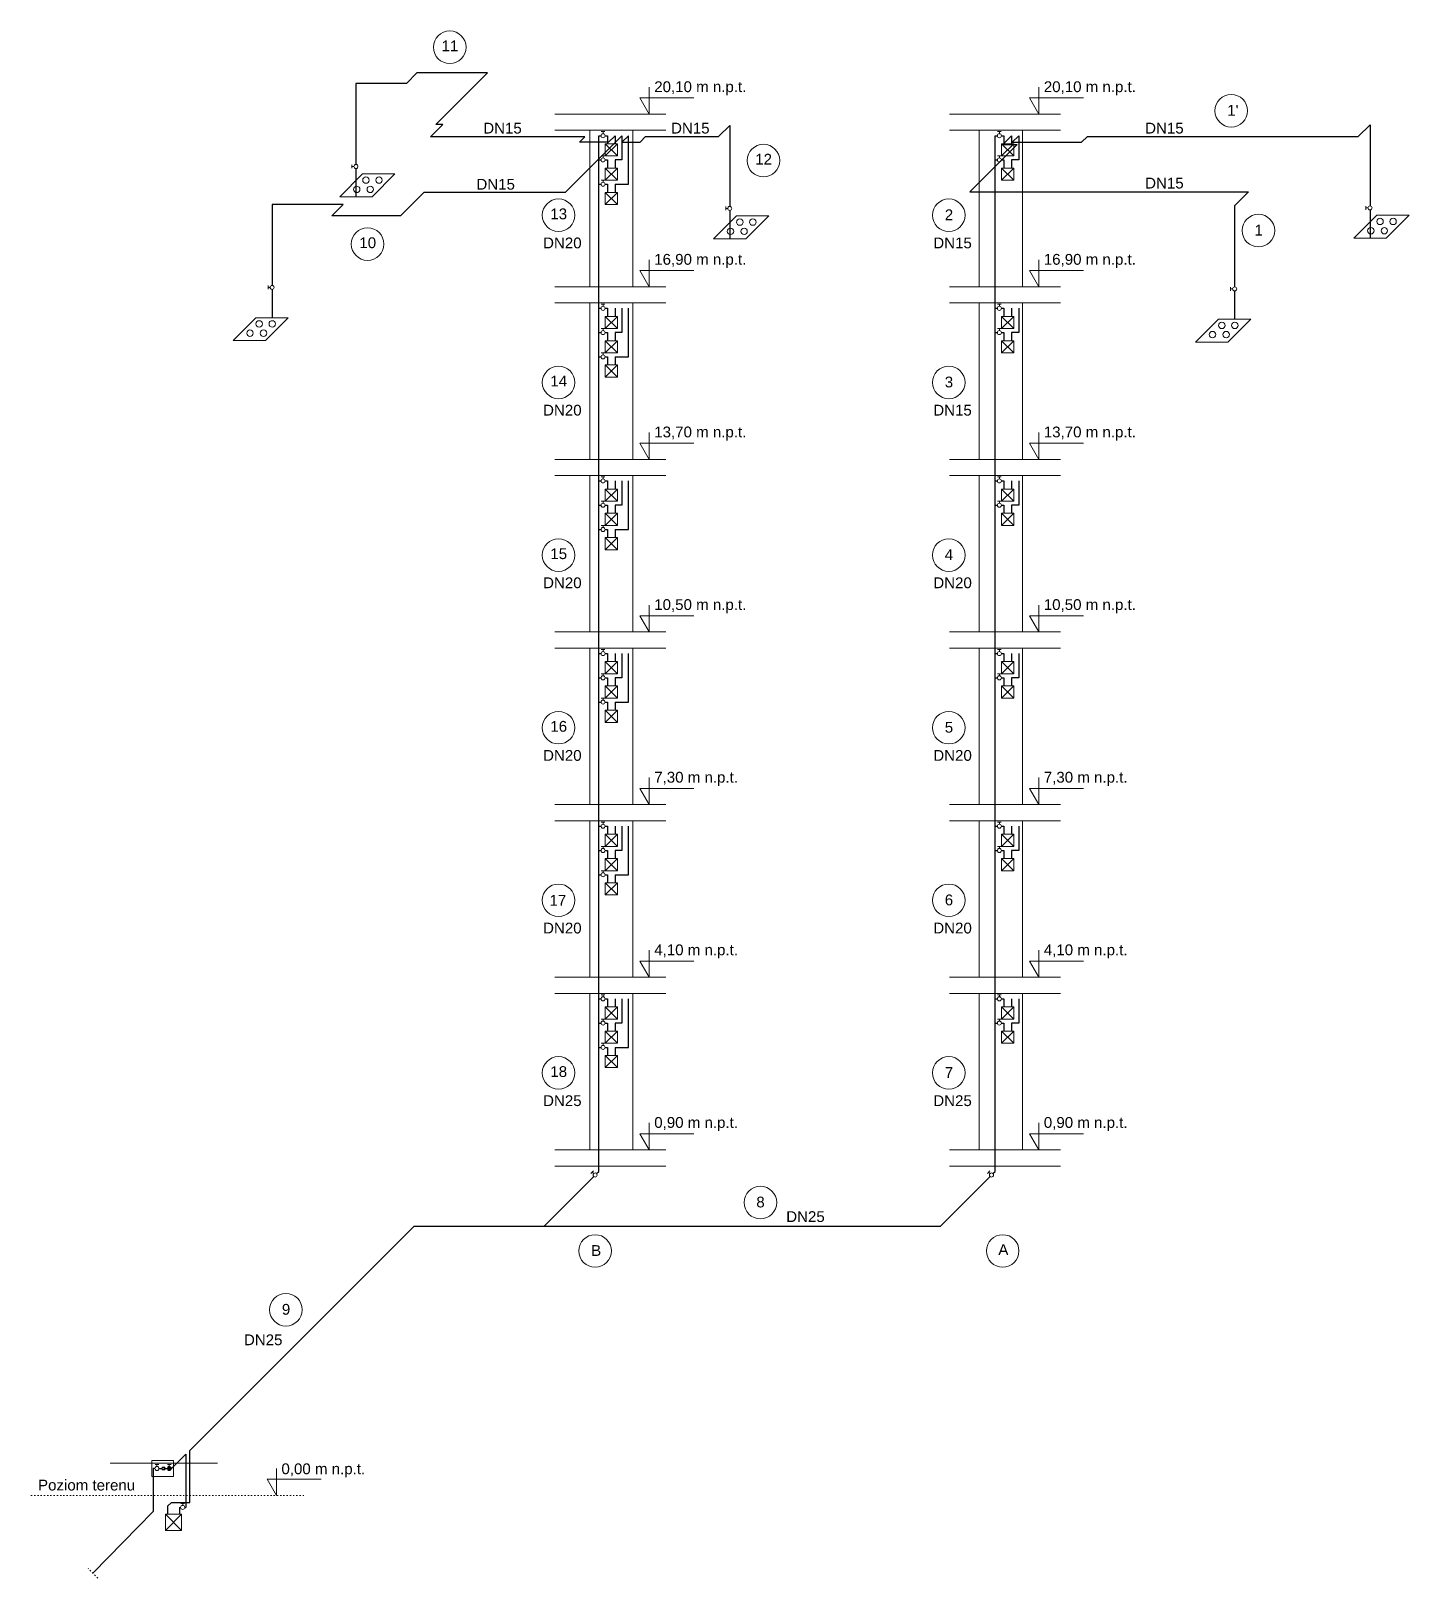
# Model space of a CAD drawing. Header units: millimetres. Extents: x 440 to 72591, y -28954 to 25941.
# Drawn here: x 47039 to 72591, y -20912 to 7767 of the extents above; entities that cross this region are included whole.
import ezdxf

# ---------------------------------------------------------------- set-up
doc = ezdxf.new("R2010")
doc.units = ezdxf.units.MM
doc.linetypes.add('ACAD_ISO03W100', pattern=[30, 12, -18])
for name, color, linetype in [('działki', 7, 'Continuous'), ('gazomierze', 7, 'Continuous'), ('kuchenki', 7, 'Continuous'), ('opisy', 7, 'Continuous'), ('rury', 2, 'Continuous'), ('rzędne', 7, 'Continuous'), ('strop', 7, 'Continuous'), ('szacht', 7, 'Continuous'), ('zawory', 7, 'Continuous')]:
    doc.layers.add(name, color=color, linetype=linetype)
doc.styles.get("Standard").update_dxf_attribs({"font": 'arial.ttf'})

msp = doc.modelspace()

# ---------------------------------------------------------------- texts
at = {"layer": 'działki', "char_height": 200, "attachment_point": 1}
for s, width, insert in [('11', 331.49, (54653, 7590)), ("1'", 331.49, (69220, 6396)), ('12', 331.49, (60469, 5489)), ('13', 331.49, (56670, 4476)), ('2', 331.49, (63983, 4459)), ('1', 331.49, (69725, 4174)), ('10', 331.49, (53129, 3941)), ('14', 331.49, (56670, 1376)), ('3', 331.49, (63983, 1359)), ('15', 331.49, (56670, -1824)), ('4', 331.49, (63983, -1841)), ('16', 371.08, (56670, -5024)), ('5', 371.08, (63983, -5041)), ('17', 371.08, (56653, -8250)), ('6', 371.08, (63983, -8241)), ('18', 371.08, (56670, -11424)), ('7', 371.08, (63983, -11441)), ('8', 371.08, (60489, -13842)), ('B', 371.08, (57426, -14741)), ('A', 371.08, (64976, -14724)), ('9', 371.08, (51692, -15831))]:
    msp.add_mtext_dynamic_manual_height_columns(s, width=width, gutter_width=11.6, heights=[0], dxfattribs=dict(at, insert=insert))
at = {"layer": 'opisy', "char_height": 200, "attachment_point": 1}
for s, width, insert in [('20,10 m n.p.t.', 3406.09, (58596, 6833)), ('20,10 m n.p.t.', 3406.09, (65819, 6833)), ('DN15', 331.49, (55426, 6065)), ('DN15', 331.49, (58908, 6065)), ('DN15', 331.49, (67698, 6065)), ('DN15', 331.49, (55299, 5025)), ('DN15', 331.49, (67698, 5046)), ('DN20', 331.49, (56535, 3937)), ('DN15', 331.49, (63770, 3937)), ('16,90 m n.p.t.', 3182.93, (58596, 3633)), ('16,90 m n.p.t.', 3182.93, (65819, 3633)), ('DN20', 331.49, (56535, 837)), ('DN15', 331.49, (63770, 837)), ('13,70 m n.p.t.', 3354.44, (58596, 433)), ('13,70 m n.p.t.', 3354.44, (65819, 433)), ('DN20', 331.49, (56535, -2363)), ('DN20', 331.49, (63770, -2363)), ('10,50 m n.p.t.', 3130.16, (58596, -2767)), ('10,50 m n.p.t.', 3130.16, (65819, -2767)), ('DN20', 331.49, (56535, -5563)), ('DN20', 331.49, (63770, -5563)), ('7,30 m n.p.t.', 3090.58, (58596, -5967)), ('7,30 m n.p.t.', 3090.58, (65819, -5967)), ('DN20', 331.49, (56535, -8763)), ('DN20', 331.49, (63770, -8763)), ('4,10 m n.p.t.', 2907.62, (58596, -9167)), ('4,10 m n.p.t.', 2907.62, (65819, -9167)), ('DN25', 331.49, (56535, -11963)), ('DN25', 331.49, (63770, -11963)), ('0,90 m n.p.t.', 3031.31, (58596, -12367)), ('0,90 m n.p.t.', 3031.31, (65819, -12367)), ('DN25', 331.49, (61043, -14112)), ('DN25', 331.49, (50989, -16396)), ('0,00 m n.p.t.', 3415.23, (51684, -18787)), ('Poziom terenu', 3472.09, (47171, -19089))]:
    msp.add_mtext_dynamic_manual_height_columns(s, width=width, gutter_width=11.6, heights=[0], dxfattribs=dict(at, insert=insert))

# ---------------------------------------------------------------- blocks, each defined once
blk = doc.blocks.new('gazomierz domowy')
at = {"layer": 'rury', "lineweight": 9}
blk.add_lwpolyline([(300, 0), (0, 0), (0, -300), (300, -300)], close=True, dxfattribs=at)
for points in [[(0, -300), (300, 0)], [(0, 0), (300, -300)]]:
    blk.add_lwpolyline(points, dxfattribs=at)
blk = doc.blocks.new('gazomierz mieszkaniowy')
at = {"layer": 'rury', "lineweight": 9, "xscale": 0.7500000000000039, "yscale": 0.7500000000000039, "zscale": 0.7500000000000039}
blk.add_blockref('gazomierz domowy', (0, 0), dxfattribs=at)
blk = doc.blocks.new('kuchnia')
at = {"layer": 'rury', "lineweight": 9}
blk.add_lwpolyline([(-600, 0), (0, 0), (-424, -424), (-1024, -424), (-600, 0)], dxfattribs=at)
for centre in [(-709, -287), (-538, -115), (-458, -287), (-296, -115)]:
    blk.add_circle(centre, 60, dxfattribs=at)
blk = doc.blocks.new('kurek odcinający')
at = {"layer": 'rury', "lineweight": 9}
for p, q in [((-33.75, 75), (33.75, 75)), ((0, 37.5), (0, 75))]:
    blk.add_line(p, q, dxfattribs=at)
blk.add_circle((0, 0), 37.5, dxfattribs=at)
blk = doc.blocks.new('kurek główny')
at = {"layer": 'rury'}
h = blk.add_hatch(color=256, dxfattribs=at)
h.dxf.hatch_style = 1
h.paths.add_polyline_path([(37.5, 0, 1), (-37.5, 0, 1)])
at = {"layer": 'rury', "lineweight": 9}
blk.add_blockref('kurek odcinający', (0, 0), dxfattribs=at)
blk = doc.blocks.new('reduktor')
at = {"layer": 'rury', "lineweight": 15}
blk.add_lwpolyline([(-25, 25), (-25, -25)], dxfattribs=at)
at = {"layer": 'rury', "lineweight": 9}
for points in [[(-25, 25), (25, 0)], [(25, 0), (-25, -25)]]:
    blk.add_lwpolyline(points, dxfattribs=at)
blk.add_lwpolyline([(-25, 25), (25, 25), (25, -25), (-25, -25)], close=True, dxfattribs=at)
blk = doc.blocks.new('rzędna')
at = {"lineweight": 9}
for p, q in [((-173, 300), (827, 300)), ((0, 0), (-173, 300)), ((0, 500), (0, 0))]:
    blk.add_line(p, q, dxfattribs=at)

# ---------------------------------------------------------------- linework, layer by layer
at = {"layer": 'działki', "color": 7, "lineweight": 9}
for centre in [(54805, 7465), (69294, 6287), (60621, 5364), (56822, 4351), (64057, 4351), (69799, 4066), (53281, 3816), (56822, 1251), (64057, 1251), (56822, -1949), (64057, -1949), (56822, -5149), (64057, -5149), (56822, -8349), (64057, -8349), (56822, -11549), (64057, -11549), (60564, -13951), (57500, -14849), (65057, -14849), (51766, -15939)]:
    msp.add_circle(centre, 302, dxfattribs=at)
at = {"layer": 'gazomierze', "color": 2, "lineweight": 9}
msp.add_lwpolyline([(49284, -18731), (49684, -18731), (49684, -19031), (49284, -19031), (49284, -18731)], dxfattribs=at)
at = {"layer": 'opisy', "linetype": 'ACAD_ISO03W100', "lineweight": 9, "ltscale": 2}
msp.add_lwpolyline([(48278, -20912), (48101, -20736)], dxfattribs=at)
at = {"layer": 'rury', "lineweight": 30}
for points in [[(57872, 5825), (57751, 5705), (57210, 5705), (57309, 5804), (54446, 5804), (54674, 6031), (54546, 6031), (55504, 6990), (54197, 6990), (54001, 6793), (53065, 6793)], [(53065, 6793), (53065, 5291)], [(65354, 5825), (65231, 5702), (66519, 5702), (66627, 5809), (71650, 5809), (71867, 6026)], [(71867, 6026), (71867, 4525)], [(57997, 5825), (56942, 4770), (54322, 4770), (53890, 4339), (52616, 4339), (52828, 4551), (51510, 4551)], [(57567, 2625), (57567, 5825)], [(57567, 5825), (57609, 5825)], [(57684, 5825), (57727, 5825), (57727, 5675)], [(57872, 5825), (57872, 5675)], [(57997, 5825), (57997, 5375), (57872, 5375)], [(57872, 4925), (58119, 4925), (58119, 5825)], [(58119, 5825), (57998, 5705), (58333, 5705), (58435, 5807), (59787, 5807), (59996, 6015)], [(59996, 6015), (59996, 4514)], [(65221, 5825), (65057, 5661), (65325, 5661), (64445, 4782), (69615, 4782), (69357, 4524)], [(64916, 2625), (64916, 5825)], [(64916, 5825), (64958, 5825)], [(65033, 5825), (65076, 5825), (65076, 5675)], [(65221, 5825), (65221, 5675)], [(65354, 5825), (65354, 5375), (65221, 5375)], [(53065, 5216), (53065, 4693)], [(57567, 5375), (57609, 5375)], [(57684, 5375), (57727, 5375), (57727, 5225)], [(57872, 5375), (57872, 5225)], [(64916, 5375), (64958, 5375)], [(65033, 5375), (65076, 5375), (65076, 5225)], [(65221, 5375), (65221, 5225)], [(57567, 4925), (57609, 4925)], [(57684, 4925), (57727, 4925), (57727, 4775)], [(57872, 4925), (57872, 4775)], [(51510, 4551), (51510, 3049)], [(59996, 4439), (59996, 3915)], [(69357, 4524), (69357, 3022)], [(71867, 4450), (71867, 3926)], [(51510, 2974), (51510, 2451)], [(69357, 2947), (69357, 2424)], [(57567, -575), (57567, 2625)], [(57567, 2625), (57609, 2625)], [(57684, 2625), (57727, 2625), (57727, 2475)], [(57872, 2625), (57872, 2475)], [(57997, 2625), (57997, 2175), (57872, 2175)], [(57872, 1725), (58119, 1725), (58119, 2625)], [(64916, -575), (64916, 2625)], [(64916, 2625), (64958, 2625)], [(65033, 2625), (65076, 2625), (65076, 2475)], [(65221, 2625), (65221, 2475)], [(65354, 2625), (65354, 2175), (65221, 2175)], [(57567, 2175), (57609, 2175)], [(57684, 2175), (57727, 2175), (57727, 2025)], [(57872, 2175), (57872, 2025)], [(64916, 2175), (64958, 2175)], [(65033, 2175), (65076, 2175), (65076, 2025)], [(65221, 2175), (65221, 2025)], [(57567, 1725), (57609, 1725)], [(57684, 1725), (57727, 1725), (57727, 1575)], [(57872, 1725), (57872, 1575)], [(57567, -3775), (57567, -575)], [(57567, -575), (57609, -575)], [(57684, -575), (57727, -575), (57727, -725)], [(57872, -575), (57872, -725)], [(57997, -575), (57997, -1025), (57872, -1025)], [(57872, -1475), (58119, -1475), (58119, -575)], [(64916, -3775), (64916, -575)], [(64916, -575), (64958, -575)], [(65033, -575), (65076, -575), (65076, -725)], [(65221, -575), (65221, -725)], [(65354, -575), (65354, -1025), (65221, -1025)], [(57567, -1025), (57609, -1025)], [(57684, -1025), (57727, -1025), (57727, -1175)], [(57872, -1025), (57872, -1175)], [(64916, -1025), (64958, -1025)], [(65033, -1025), (65076, -1025), (65076, -1175)], [(65221, -1025), (65221, -1175)], [(57567, -1475), (57609, -1475)], [(57684, -1475), (57727, -1475), (57727, -1625)], [(57872, -1475), (57872, -1625)], [(57567, -6975), (57567, -3775)], [(57567, -3775), (57609, -3775)], [(57684, -3775), (57727, -3775), (57727, -3925)], [(57872, -3775), (57872, -3925)], [(57997, -3775), (57997, -4225), (57872, -4225)], [(57872, -4675), (58119, -4675), (58119, -3775)], [(64916, -6975), (64916, -3775)], [(64916, -3775), (64958, -3775)], [(65033, -3775), (65076, -3775), (65076, -3925)], [(65221, -3775), (65221, -3925)], [(65354, -3775), (65354, -4225), (65221, -4225)], [(57567, -4225), (57609, -4225)], [(57684, -4225), (57727, -4225), (57727, -4375)], [(57872, -4225), (57872, -4375)], [(64916, -4225), (64958, -4225)], [(65033, -4225), (65076, -4225), (65076, -4375)], [(65221, -4225), (65221, -4375)], [(57567, -4675), (57609, -4675)], [(57684, -4675), (57727, -4675), (57727, -4825)], [(57872, -4675), (57872, -4825)], [(57567, -10175), (57567, -6975)], [(57567, -6975), (57609, -6975)], [(57684, -6975), (57727, -6975), (57727, -7125)], [(57872, -6975), (57872, -7125)], [(57997, -6975), (57997, -7425), (57872, -7425)], [(57872, -7875), (58119, -7875), (58119, -6975)], [(64916, -10175), (64916, -6975)], [(64916, -6975), (64958, -6975)], [(65033, -6975), (65076, -6975), (65076, -7125)], [(65221, -6975), (65221, -7125)], [(65354, -6975), (65354, -7425), (65221, -7425)], [(57567, -7425), (57609, -7425)], [(57684, -7425), (57727, -7425), (57727, -7575)], [(57872, -7425), (57872, -7575)], [(64916, -7425), (64958, -7425)], [(65033, -7425), (65076, -7425), (65076, -7575)], [(65221, -7425), (65221, -7575)], [(57567, -7875), (57609, -7875)], [(57684, -7875), (57727, -7875), (57727, -8025)], [(57872, -7875), (57872, -8025)], [(57567, -13375), (57567, -10175)], [(57567, -10175), (57609, -10175)], [(57684, -10175), (57727, -10175), (57727, -10325)], [(57872, -10175), (57872, -10325)], [(57997, -10175), (57997, -10625), (57872, -10625)], [(57872, -11075), (58119, -11075), (58119, -10175)], [(64916, -13375), (64916, -10175)], [(64916, -10175), (64958, -10175)], [(65033, -10175), (65076, -10175), (65076, -10325)], [(65221, -10175), (65221, -10325)], [(65354, -10175), (65354, -10625), (65221, -10625)], [(57567, -10625), (57609, -10625)], [(57684, -10625), (57727, -10625), (57727, -10775)], [(57872, -10625), (57872, -10775)], [(64916, -10625), (64958, -10625)], [(65033, -10625), (65076, -10625), (65076, -10775)], [(65221, -10625), (65221, -10775)], [(57567, -11075), (57609, -11075)], [(57684, -11075), (57727, -11075), (57727, -11225)], [(57872, -11075), (57872, -11225)], [(56555, -14387), (57474, -13468)], [(57527, -13415), (57567, -13375)], [(63904, -14387), (64823, -13468)], [(64876, -13415), (64916, -13375)], [(49984, -18545), (54142, -14387), (56555, -14387), (63904, -14387)], [(49573, -19581), (49644, -19511), (49984, -19511), (49984, -18545)], [(49640, -18881), (49647, -18881), (49913, -18615)], [(49913, -18615), (49913, -19490), (49913, -19603)], [(49337, -18881), (49304, -18881), (49304, -19681), (48190, -20824)], [(49412, -18881), (49471, -18881)], [(49521, -18881), (49578, -18881)], [(49573, -19581), (49573, -19731)], [(49793, -19603), (49816, -19603)], [(49793, -19603), (49793, -19731)], [(49891, -19603), (49913, -19603)]]:
    msp.add_lwpolyline(points, dxfattribs=at)
at = {"layer": 'strop', "lineweight": 9}
for points in [[(56753, 6225), (58811, 6225)], [(64070, 6225), (66128, 6225)], [(56753, 5925), (58811, 5925)], [(64070, 5925), (66128, 5925)], [(56753, 3025), (58811, 3025)], [(64070, 3025), (66128, 3025)], [(56753, 2725), (58811, 2725)], [(64070, 2725), (66128, 2725)], [(56753, -175), (58811, -175)], [(64070, -175), (66128, -175)], [(56753, -475), (58811, -475)], [(64070, -475), (66128, -475)], [(56753, -3375), (58811, -3375)], [(64070, -3375), (66128, -3375)], [(56753, -3675), (58811, -3675)], [(64070, -3675), (66128, -3675)], [(56753, -6575), (58811, -6575)], [(64070, -6575), (66128, -6575)], [(56753, -6875), (58811, -6875)], [(64070, -6875), (66128, -6875)], [(56753, -9775), (58811, -9775)], [(64070, -9775), (66128, -9775)], [(56753, -10075), (58811, -10075)], [(64070, -10075), (66128, -10075)], [(56753, -12975), (58811, -12975)], [(64070, -12975), (66128, -12975)], [(56753, -13275), (58811, -13275)], [(64070, -13275), (66128, -13275)], [(48506, -18781), (50498, -18781)]]:
    msp.add_lwpolyline(points, dxfattribs=at)
at = {"layer": 'strop', "linetype": 'ACAD_ISO03W100', "lineweight": 9, "ltscale": 2}
msp.add_lwpolyline([(47039, -19381), (52099, -19381)], dxfattribs=at)
at = {"layer": 'szacht', "lineweight": 9}
for points in [[(57400, 5925), (57400, 3025)], [(58200, 5925), (58200, 3025)], [(64621, 5925), (64621, 3025)], [(65421, 5925), (65421, 3025)], [(57400, 2725), (57400, -175)], [(58200, 2725), (58200, -175)], [(64621, 2725), (64621, -175)], [(65421, 2725), (65421, -175)], [(57400, -475), (57400, -3375)], [(58200, -475), (58200, -3375)], [(64621, -475), (64621, -3375)], [(65421, -475), (65421, -3375)], [(57400, -3675), (57400, -6575)], [(58200, -3675), (58200, -6575)], [(64621, -3675), (64621, -6575)], [(65421, -3675), (65421, -6575)], [(57400, -6875), (57400, -9775)], [(58200, -6875), (58200, -9775)], [(64621, -6875), (64621, -9775)], [(65421, -6875), (65421, -9775)], [(57400, -10075), (57400, -12975)], [(58200, -10075), (58200, -12975)], [(64621, -10075), (64621, -12975)], [(65421, -10075), (65421, -12975)]]:
    msp.add_lwpolyline(points, dxfattribs=at)

# ---------------------------------------------------------------- block references
at = {"layer": 'gazomierze', "lineweight": 9}
for name, p in [('gazomierz mieszkaniowy', (57687, 5675)), ('gazomierz mieszkaniowy', (65036, 5675)), ('gazomierz mieszkaniowy', (57687, 5225)), ('gazomierz mieszkaniowy', (65036, 5225)), ('gazomierz mieszkaniowy', (57687, 4775)), ('gazomierz mieszkaniowy', (57687, 2475)), ('gazomierz mieszkaniowy', (65036, 2475)), ('gazomierz mieszkaniowy', (57687, 2025)), ('gazomierz mieszkaniowy', (65036, 2025)), ('gazomierz mieszkaniowy', (57687, 1575)), ('gazomierz mieszkaniowy', (57687, -725)), ('gazomierz mieszkaniowy', (65036, -725)), ('gazomierz mieszkaniowy', (57687, -1175)), ('gazomierz mieszkaniowy', (65036, -1175)), ('gazomierz mieszkaniowy', (57687, -1625)), ('gazomierz mieszkaniowy', (57687, -3925)), ('gazomierz mieszkaniowy', (65036, -3925)), ('gazomierz mieszkaniowy', (57687, -4375)), ('gazomierz mieszkaniowy', (65036, -4375)), ('gazomierz mieszkaniowy', (57687, -4825)), ('gazomierz mieszkaniowy', (57687, -7125)), ('gazomierz mieszkaniowy', (65036, -7125)), ('gazomierz mieszkaniowy', (57687, -7575)), ('gazomierz mieszkaniowy', (65036, -7575)), ('gazomierz mieszkaniowy', (57687, -8025)), ('gazomierz mieszkaniowy', (57687, -10325)), ('gazomierz mieszkaniowy', (65036, -10325)), ('gazomierz mieszkaniowy', (57687, -10775)), ('gazomierz mieszkaniowy', (65036, -10775)), ('gazomierz mieszkaniowy', (57687, -11225)), ('gazomierz domowy', (49533, -19731))]:
    msp.add_blockref(name, p, dxfattribs=at)
at = {"layer": 'kuchenki', "lineweight": 9}
for p in [(53789, 5117), (60720, 4339), (72591, 4351), (51810, 2451), (69657, 2424)]:
    msp.add_blockref('kuchnia', p, dxfattribs=at)
at = {"layer": 'rury', "lineweight": 20}
msp.add_blockref('reduktor', (49496, -18881), dxfattribs=at)
at = {"layer": 'rzędne', "lineweight": 9}
for p in [(58504, 6225), (65727, 6225), (58504, 3025), (65727, 3025), (58504, -175), (65727, -175), (58504, -3375), (65727, -3375), (58504, -6575), (65727, -6575), (58504, -9775), (65727, -9775), (58504, -12975), (65727, -12975), (51592, -19381)]:
    msp.add_blockref('rzędna', p, dxfattribs=at)
at = {"layer": 'zawory', "lineweight": 20}
for name, p in [('kurek odcinający', (57647, 5825)), ('kurek odcinający', (64996, 5825)), ('kurek odcinający', (57647, 5375)), ('kurek odcinający', (64996, 5375)), ('kurek odcinający', (57647, 4925)), ('kurek odcinający', (57647, 2625)), ('kurek odcinający', (64996, 2625)), ('kurek odcinający', (57647, 2175)), ('kurek odcinający', (64996, 2175)), ('kurek odcinający', (57647, 1725)), ('kurek odcinający', (57647, -575)), ('kurek odcinający', (64996, -575)), ('kurek odcinający', (57647, -1025)), ('kurek odcinający', (64996, -1025)), ('kurek odcinający', (57647, -1475)), ('kurek odcinający', (57647, -3775)), ('kurek odcinający', (64996, -3775)), ('kurek odcinający', (57647, -4225)), ('kurek odcinający', (64996, -4225)), ('kurek odcinający', (57647, -4675)), ('kurek odcinający', (57647, -6975)), ('kurek odcinający', (64996, -6975)), ('kurek odcinający', (57647, -7425)), ('kurek odcinający', (64996, -7425)), ('kurek odcinający', (57647, -7875)), ('kurek odcinający', (57647, -10175)), ('kurek odcinający', (64996, -10175)), ('kurek odcinający', (57647, -10625)), ('kurek odcinający', (64996, -10625)), ('kurek odcinający', (57647, -11075)), ('kurek odcinający', (49375, -18881)), ('kurek główny', (49603, -18881)), ('kurek odcinający', (49853, -19603))]:
    msp.add_blockref(name, p, dxfattribs=at)
for p, rotation in [((53065, 5254), 90), ((59996, 4476), 90), ((71867, 4487), 90), ((51511, 3012), 90), ((69358, 2985), 90), ((57500, -13441), 45), ((64849, -13441), 45)]:
    msp.add_blockref('kurek odcinający', p, dxfattribs=dict(at, rotation=rotation))

msp.set_redraw_order([(e.dxf.handle, doc.entitydb.next_handle()) for e in msp.query("TEXT MTEXT ATTDEF DIMENSION ARC_DIMENSION")])  # texts and dimensions are drawn at this point

doc.saveas('drawing.dxf')
